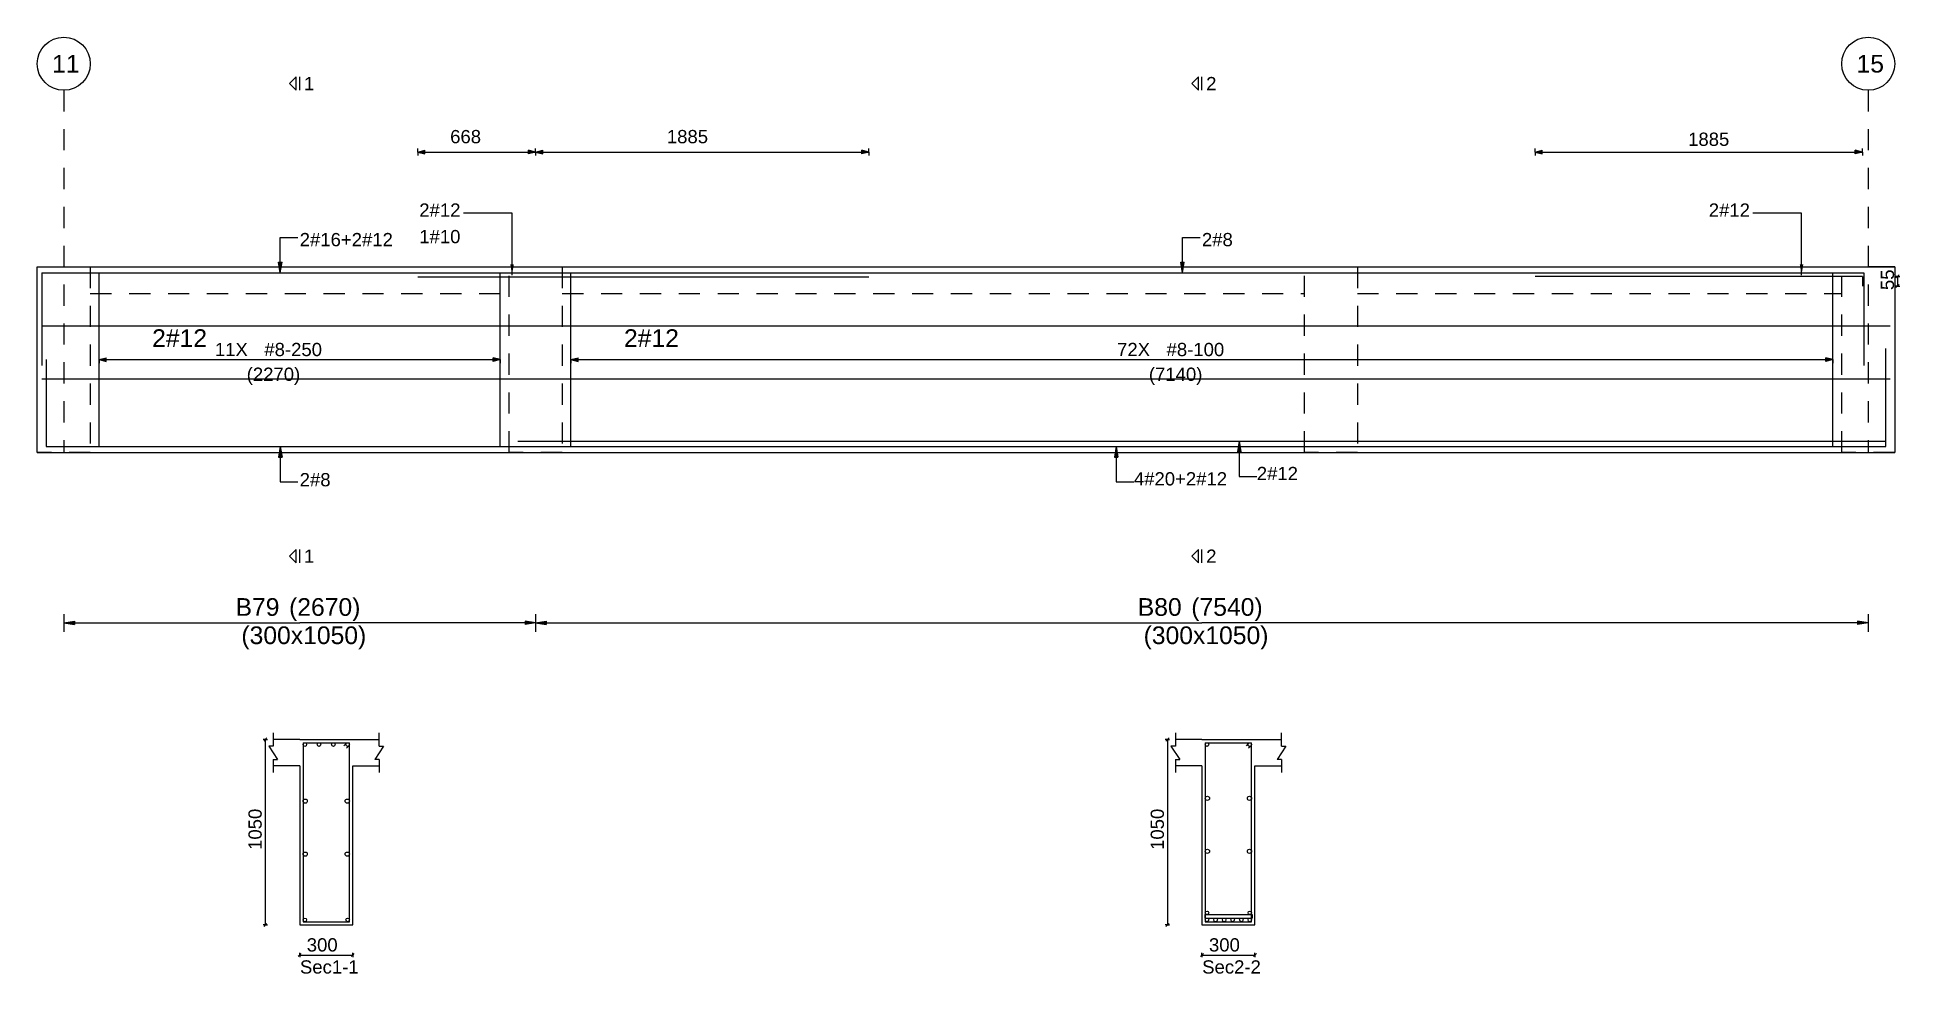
# Model space of a CAD drawing. Extents: x 0 to 98, y 3 to 248.
# Drawn here: x 40.03 to 50.57, y 77.73 to 83.03 of the extents above; entities that cross this region are included whole.
import ezdxf

# ---------------------------------------------------------------- set-up
doc = ezdxf.new("R2010")
doc.units = 0
doc.linetypes.add('ACAD_ISO02W100', pattern=[15, 12, -3])
for name, color, linetype in [('Axisline', 1, 'CONTINUOUS'), ('Axisline_Name', 2, 'CONTINUOUS'), ('Beam_bottombarlabeling', 2, 'CONTINUOUS'), ('Beam_Cross_Label', 4, 'CONTINUOUS'), ('Beam_CrossSection', 2, 'CONTINUOUS'), ('Beam_Dimensions_LS', 3, 'CONTINUOUS'), ('Beam_NameLS', 6, 'CONTINUOUS'), ('Beam_topbarsLabeling', 2, 'CONTINUOUS'), ('dim_all', 7, 'CONTINUOUS'), ('Extra_Topsteel_Labeling', 2, 'CONTINUOUS'), ('Extrabars', 7, 'CONTINUOUS'), ('Longsection', 2, 'CONTINUOUS'), ('main_botbars', 4, 'CONTINUOUS'), ('main_topbars', 4, 'CONTINUOUS'), ('SecondaryBeam', 2, 'CONTINUOUS'), ('SectionLine', 4, 'CONTINUOUS'), ('Sidefacebar', 140, 'CONTINUOUS'), ('Slabline', 253, 'CONTINUOUS'), ('Spacerbar', 7, 'CONTINUOUS'), ('span_dim', 7, 'CONTINUOUS'), ('spanline', 7, 'CONTINUOUS'), ('Stirrup_bar', 1, 'CONTINUOUS'), ('Stirrup_Dia_Spacing', 2, 'CONTINUOUS'), ('Stirrup_Length', 7, 'CONTINUOUS'), ('Stirrup_Numbers', 2, 'CONTINUOUS')]:
    doc.layers.add(name, color=color, linetype=linetype)
doc.styles.add('STRUDS_Arial', font='ARIAL.TTF', dxfattribs={"height": 0.04})

msp = doc.modelspace()

# ---------------------------------------------------------------- texts
at = {"layer": 'Axisline_Name', "style": 'STRUDS_Arial'}
for s, p in [('11', (40.114, 82.83)), ('15', (50.324, 82.83))]:
    msp.add_text(s, height=0.1, dxfattribs=at).set_placement(p)
at = {"layer": 'Beam_bottombarlabeling', "style": 'STRUDS_Arial'}
for s, p in [('2#8', (41.515, 80.488)), ('4#20+2#12', (46.235, 80.493)), ('2#12', (46.9305, 80.523))]:
    msp.add_text(s, height=0.075, dxfattribs=at).set_placement(p)
at = {"layer": 'Beam_Cross_Label', "style": 'STRUDS_Arial'}
for s, p in [('Sec1-1', (41.5165, 77.73)), ('Sec2-2', (46.6215, 77.73))]:
    msp.add_text(s, height=0.075, dxfattribs=at).set_placement(p)
at = {"layer": 'Beam_Dimensions_LS', "style": 'STRUDS_Arial'}
for p in [(41.185, 79.595), (46.29, 79.595)]:
    msp.add_text('(300x1050)', height=0.1, dxfattribs=at).set_placement(p)
at = {"layer": 'Beam_NameLS', "style": 'STRUDS_Arial'}
for s, p in [('B79', (41.152, 79.755)), ('B80', (46.257, 79.755))]:
    msp.add_text(s, height=0.1, dxfattribs=at).set_placement(p)
at = {"layer": 'Beam_topbarsLabeling', "style": 'STRUDS_Arial'}
for s, p in [('2#16+2#12', (41.515, 81.847)), ('2#8', (46.62, 81.847))]:
    msp.add_text(s, height=0.075, dxfattribs=at).set_placement(p)
at = {"layer": 'dim_all', "style": 'STRUDS_Arial'}
for s, p in [('668', (42.3663, 82.43)), ('668', (42.3663, 82.43)), ('1885', (43.5925, 82.43)), ('1885', (43.5925, 82.43)), ('1885', (49.371, 82.415)), ('300', (41.555, 77.855)), ('300', (46.66, 77.855))]:
    msp.add_text(s, height=0.075, dxfattribs=at).set_placement(p)
for s, p in [('55', (50.536, 81.5989)), ('1050', (41.3, 78.43)), ('1050', (46.405, 78.43))]:
    msp.add_text(s, height=0.075, rotation=90, dxfattribs=at).set_placement(p)
at = {"layer": 'Extra_Topsteel_Labeling', "style": 'STRUDS_Arial'}
for s, p in [('2#12', (42.1915, 82.014)), ('2#12', (49.488, 82.014)), ('1#10', (42.1915, 81.864))]:
    msp.add_text(s, height=0.075, dxfattribs=at).set_placement(p)
at = {"layer": 'SectionLine', "style": 'STRUDS_Arial'}
for s, p in [('1', (41.539, 82.73)), ('2', (46.644, 82.73)), ('1', (41.539, 80.055)), ('2', (46.644, 80.055))]:
    msp.add_text(s, height=0.075, dxfattribs=at).set_placement(p)
at = {"layer": 'Sidefacebar', "style": 'STRUDS_Arial'}
for p in [(40.68, 81.277), (43.35, 81.277)]:
    msp.add_text('2#12', height=0.1, dxfattribs=at).set_placement(p)
at = {"layer": 'span_dim', "style": 'STRUDS_Arial'}
for s, p in [(' (2670) ', (41.416, 79.755)), (' (7540) ', (46.521, 79.755))]:
    msp.add_text(s, height=0.1, dxfattribs=at).set_placement(p)
at = {"layer": 'Stirrup_Dia_Spacing', "style": 'STRUDS_Arial'}
for s, p in [('#8-250', (41.315, 81.225)), ('#8-100', (46.42, 81.225))]:
    msp.add_text(s, height=0.075, dxfattribs=at).set_placement(p)
at = {"layer": 'Stirrup_Length', "style": 'STRUDS_Arial'}
for s, p in [('(2270)', (41.215, 81.085)), ('(7140)', (46.32, 81.085))]:
    msp.add_text(s, height=0.075, dxfattribs=at).set_placement(p)
at = {"layer": 'Stirrup_Numbers', "style": 'STRUDS_Arial'}
for s, p in [('11X', (41.035, 81.225)), ('72X', (46.14, 81.225))]:
    msp.add_text(s, height=0.075, dxfattribs=at).set_placement(p)

# ---------------------------------------------------------------- linework, layer by layer
at = {"layer": 'Axisline', "linetype": 'ACAD_ISO02W100', "ltscale": 0.01}
for p, q in [((40.18, 82.73), (40.18, 80.68)), ((50.39, 82.73), (50.39, 80.68))]:
    msp.add_line(p, q, dxfattribs=at)
at = {"layer": 'Axisline'}
for centre in [(40.18, 82.88), (50.39, 82.88)]:
    msp.add_circle(centre, 0.15, dxfattribs=at)
at = {"layer": 'Beam_bottombarlabeling'}
for p, q in [((46.8305, 80.743), (46.8205, 80.683)), ((46.8305, 80.743), (46.8305, 80.543)), ((46.8305, 80.743), (46.8405, 80.683)), ((41.405, 80.713), (41.395, 80.653)), ((41.395, 80.653), (41.415, 80.653)), ((41.405, 80.713), (41.405, 80.513)), ((41.405, 80.713), (41.415, 80.653)), ((46.135, 80.713), (46.125, 80.653)), ((46.125, 80.653), (46.145, 80.653)), ((46.135, 80.713), (46.135, 80.513)), ((46.135, 80.713), (46.145, 80.653)), ((46.8205, 80.683), (46.8405, 80.683)), ((46.8305, 80.543), (46.9305, 80.543)), ((41.405, 80.513), (41.505, 80.513)), ((46.135, 80.513), (46.235, 80.513))]:
    msp.add_line(p, q, dxfattribs=at)
for points in [[(46.8305, 80.743), (46.8205, 80.683), (46.8305, 80.743), (46.8405, 80.683)], [(41.405, 80.713), (41.395, 80.653), (41.405, 80.713), (41.415, 80.653)], [(46.135, 80.713), (46.125, 80.653), (46.135, 80.713), (46.145, 80.653)]]:
    msp.add_solid(points, dxfattribs=at)
at = {"layer": 'Beam_CrossSection'}
for p, q in [((41.365, 79.0925), (41.365, 79.0175)), ((41.515, 79.055), (41.365, 79.055)), ((41.515, 79.055), (41.815, 79.055)), ((41.515, 79.055), (41.515, 79.055)), ((41.815, 79.055), (41.815, 79.055)), ((41.815, 79.055), (41.965, 79.055)), ((41.965, 79.0175), (41.965, 79.0925)), ((46.47, 79.0925), (46.47, 79.0175)), ((46.62, 79.055), (46.47, 79.055)), ((46.62, 79.055), (46.92, 79.055)), ((46.62, 79.055), (46.62, 79.055)), ((46.92, 79.055), (46.92, 79.055)), ((46.92, 79.055), (47.07, 79.055)), ((47.07, 79.0175), (47.07, 79.0925)), ((41.365, 79.0175), (41.34, 79.0175)), ((41.34, 79.0175), (41.39, 78.9425)), ((41.365, 78.9425), (41.365, 78.8675)), ((41.365, 78.9425), (41.39, 78.9425)), ((41.99, 79.0175), (41.94, 78.9425)), ((41.965, 78.9425), (41.94, 78.9425)), ((41.965, 79.0175), (41.99, 79.0175)), ((41.965, 78.9425), (41.965, 78.8675)), ((46.47, 79.0175), (46.445, 79.0175)), ((46.445, 79.0175), (46.495, 78.9425)), ((46.47, 78.9425), (46.47, 78.8675)), ((46.47, 78.9425), (46.495, 78.9425)), ((47.095, 79.0175), (47.045, 78.9425)), ((47.07, 78.9425), (47.045, 78.9425)), ((47.07, 79.0175), (47.095, 79.0175)), ((47.07, 78.9425), (47.07, 78.8675)), ((41.515, 78.905), (41.365, 78.905)), ((41.515, 78.905), (41.515, 78.005)), ((41.815, 78.005), (41.815, 78.905)), ((41.815, 78.905), (41.965, 78.905)), ((46.62, 78.905), (46.47, 78.905)), ((46.62, 78.905), (46.62, 78.005)), ((46.92, 78.005), (46.92, 78.905)), ((46.92, 78.905), (47.07, 78.905)), ((41.515, 78.005), (41.815, 78.005)), ((46.62, 78.005), (46.92, 78.005))]:
    msp.add_line(p, q, dxfattribs=at)
at = {"layer": 'Beam_topbarsLabeling'}
for p, q in [((41.405, 81.697), (41.405, 81.897)), ((41.405, 81.897), (41.505, 81.897)), ((46.51, 81.697), (46.51, 81.897)), ((46.51, 81.897), (46.61, 81.897)), ((41.405, 81.697), (41.395, 81.757)), ((41.395, 81.757), (41.415, 81.757)), ((41.405, 81.697), (41.415, 81.757)), ((41.405, 81.757), (41.41, 81.757)), ((46.51, 81.697), (46.5, 81.757)), ((46.5, 81.757), (46.52, 81.757)), ((46.51, 81.697), (46.52, 81.757)), ((46.51, 81.757), (46.515, 81.757))]:
    msp.add_line(p, q, dxfattribs=at)
for points in [[(41.405, 81.697), (41.395, 81.757), (41.405, 81.697), (41.415, 81.757)], [(46.51, 81.697), (46.5, 81.757), (46.51, 81.697), (46.52, 81.757)]]:
    msp.add_solid(points, dxfattribs=at)
at = {"layer": 'dim_all'}
for p, q in [((42.1825, 82.38), (42.1825, 82.4)), ((42.1825, 82.38), (42.1825, 82.4)), ((42.1825, 82.38), (42.1825, 82.3925)), ((42.1825, 82.38), (42.1825, 82.3925)), ((42.1825, 82.38), (42.1825, 82.3925)), ((42.1825, 82.38), (42.1825, 82.3925)), ((42.1825, 82.38), (42.2225, 82.39)), ((42.1825, 82.38), (42.2225, 82.39)), ((42.1825, 82.38), (42.1825, 82.36)), ((42.1825, 82.38), (42.2225, 82.37)), ((42.1825, 82.38), (42.1825, 82.3675)), ((42.1825, 82.38), (42.1825, 82.3675)), ((42.1825, 82.38), (44.735, 82.38)), ((42.1825, 82.38), (42.1825, 82.36)), ((42.1825, 82.38), (42.2225, 82.37)), ((42.1825, 82.38), (42.1825, 82.3675)), ((42.1825, 82.38), (42.1825, 82.3675)), ((42.1825, 82.38), (44.735, 82.38)), ((42.2225, 82.37), (42.2225, 82.39)), ((42.2225, 82.37), (42.2225, 82.39)), ((42.85, 82.38), (42.81, 82.39)), ((42.81, 82.37), (42.81, 82.39)), ((42.85, 82.38), (42.81, 82.39)), ((42.81, 82.37), (42.81, 82.39)), ((42.85, 82.38), (42.81, 82.39)), ((42.81, 82.37), (42.81, 82.39)), ((42.85, 82.38), (42.81, 82.39)), ((42.81, 82.37), (42.81, 82.39)), ((42.85, 82.38), (42.81, 82.37)), ((42.85, 82.38), (42.81, 82.37)), ((42.85, 82.38), (42.81, 82.37)), ((42.85, 82.38), (42.81, 82.37)), ((42.85, 82.38), (42.85, 82.4)), ((42.85, 82.38), (42.85, 82.4)), ((42.85, 82.38), (42.85, 82.4)), ((42.85, 82.38), (42.85, 82.4)), ((42.85, 82.38), (42.85, 82.4)), ((42.85, 82.38), (42.85, 82.4)), ((42.85, 82.38), (42.85, 82.4)), ((42.85, 82.38), (42.85, 82.4)), ((42.85, 82.38), (42.85, 82.3925)), ((42.85, 82.38), (42.85, 82.3925)), ((42.85, 82.38), (42.85, 82.3925)), ((42.85, 82.38), (42.85, 82.3925)), ((42.85, 82.38), (42.85, 82.3925)), ((42.85, 82.38), (42.85, 82.3925)), ((42.85, 82.38), (42.85, 82.3925)), ((42.85, 82.38), (42.85, 82.3925)), ((42.85, 82.38), (42.89, 82.39)), ((42.85, 82.38), (42.89, 82.39)), ((42.85, 82.38), (42.89, 82.39)), ((42.85, 82.38), (42.89, 82.39)), ((42.85, 82.38), (42.85, 82.36)), ((42.85, 82.38), (42.89, 82.37)), ((42.85, 82.38), (42.85, 82.36)), ((42.85, 82.38), (42.85, 82.3675)), ((42.85, 82.38), (42.85, 82.3675)), ((42.85, 82.38), (42.85, 82.3675)), ((42.85, 82.38), (42.85, 82.3675)), ((42.85, 82.38), (42.85, 82.38)), ((42.85, 82.38), (42.85, 82.36)), ((42.85, 82.38), (42.89, 82.37)), ((42.85, 82.38), (42.85, 82.36)), ((42.85, 82.38), (42.85, 82.36)), ((42.85, 82.38), (42.89, 82.37)), ((42.85, 82.38), (42.85, 82.36)), ((42.85, 82.38), (42.85, 82.3675)), ((42.85, 82.38), (42.85, 82.3675)), ((42.85, 82.38), (42.85, 82.3675)), ((42.85, 82.38), (42.85, 82.3675)), ((42.85, 82.38), (42.85, 82.38)), ((42.85, 82.38), (42.85, 82.36)), ((42.85, 82.38), (42.89, 82.37)), ((42.85, 82.38), (42.85, 82.36)), ((42.89, 82.37), (42.89, 82.39)), ((42.89, 82.37), (42.89, 82.39)), ((42.89, 82.37), (42.89, 82.39)), ((42.89, 82.37), (42.89, 82.39)), ((44.735, 82.38), (44.695, 82.39)), ((44.695, 82.37), (44.695, 82.39)), ((44.735, 82.38), (44.695, 82.39)), ((44.695, 82.37), (44.695, 82.39)), ((44.735, 82.38), (44.695, 82.37)), ((44.735, 82.38), (44.695, 82.37)), ((44.735, 82.38), (44.735, 82.4)), ((44.735, 82.38), (44.735, 82.4)), ((44.735, 82.38), (44.735, 82.3925)), ((44.735, 82.38), (44.735, 82.3925)), ((44.735, 82.38), (44.735, 82.3925)), ((44.735, 82.38), (44.735, 82.3925)), ((44.735, 82.38), (44.735, 82.36)), ((44.735, 82.38), (44.735, 82.3675)), ((44.735, 82.38), (44.735, 82.3675)), ((44.735, 82.38), (44.735, 82.36)), ((44.735, 82.38), (44.735, 82.3675)), ((44.735, 82.38), (44.735, 82.3675)), ((48.505, 82.38), (48.505, 82.4)), ((48.505, 82.38), (48.505, 82.3925)), ((48.505, 82.38), (48.505, 82.3925)), ((48.505, 82.38), (48.545, 82.39)), ((48.505, 82.38), (48.505, 82.36)), ((48.505, 82.38), (48.545, 82.37)), ((48.505, 82.38), (48.505, 82.3675)), ((48.505, 82.38), (48.505, 82.3675)), ((48.505, 82.38), (50.357, 82.38)), ((48.545, 82.37), (48.545, 82.39)), ((50.357, 82.38), (50.317, 82.39)), ((50.317, 82.37), (50.317, 82.39)), ((50.357, 82.38), (50.317, 82.37)), ((50.357, 82.38), (50.357, 82.4)), ((50.357, 82.38), (50.357, 82.3925)), ((50.357, 82.38), (50.357, 82.3925)), ((50.357, 82.38), (50.357, 82.36)), ((50.357, 82.38), (50.357, 82.3675)), ((50.357, 82.38), (50.357, 82.3675)), ((50.556, 81.6765), (50.5435, 81.6765)), ((50.556, 81.6765), (50.5472, 81.6677)), ((50.556, 81.6765), (50.5649, 81.6853)), ((50.556, 81.6765), (50.5685, 81.6765)), ((50.556, 81.6765), (50.556, 81.6213)), ((50.556, 81.6213), (50.5435, 81.6213)), ((50.556, 81.6213), (50.5472, 81.6125)), ((50.556, 81.6213), (50.5649, 81.6301)), ((50.556, 81.6213), (50.5685, 81.6213)), ((41.32, 79.055), (41.3075, 79.055)), ((41.32, 79.055), (41.3112, 79.0462)), ((41.32, 79.055), (41.3289, 79.0638)), ((41.32, 79.055), (41.3325, 79.055)), ((41.32, 79.055), (41.32, 78.005)), ((46.425, 79.055), (46.4125, 79.055)), ((46.425, 79.055), (46.4162, 79.0462)), ((46.425, 79.055), (46.4339, 79.0638)), ((46.425, 79.055), (46.4375, 79.055)), ((46.425, 79.055), (46.425, 78.005)), ((41.32, 78.005), (41.3075, 78.005)), ((41.32, 78.005), (41.3112, 77.9962)), ((41.32, 78.005), (41.3289, 78.0138)), ((41.32, 78.005), (41.3325, 78.005)), ((46.425, 78.005), (46.4125, 78.005)), ((46.425, 78.005), (46.4162, 77.9962)), ((46.425, 78.005), (46.4339, 78.0138)), ((46.425, 78.005), (46.4375, 78.005)), ((41.515, 77.835), (41.5062, 77.8262)), ((41.515, 77.835), (41.515, 77.8475)), ((41.515, 77.835), (41.5239, 77.8438)), ((41.515, 77.835), (41.515, 77.8225)), ((41.515, 77.835), (41.815, 77.835)), ((41.815, 77.835), (41.8062, 77.8262)), ((41.815, 77.835), (41.815, 77.8475)), ((41.815, 77.835), (41.8239, 77.8438)), ((41.815, 77.835), (41.815, 77.8225)), ((46.62, 77.835), (46.6112, 77.8262)), ((46.62, 77.835), (46.62, 77.8475)), ((46.62, 77.835), (46.6289, 77.8438)), ((46.62, 77.835), (46.62, 77.8225)), ((46.62, 77.835), (46.92, 77.835)), ((46.92, 77.835), (46.9112, 77.8262)), ((46.92, 77.835), (46.92, 77.8475)), ((46.92, 77.835), (46.9289, 77.8438)), ((46.92, 77.835), (46.92, 77.8225))]:
    msp.add_line(p, q, dxfattribs=at)
for points in [[(42.1825, 82.38), (42.2225, 82.39), (42.1825, 82.38), (42.2225, 82.37)], [(42.1825, 82.38), (42.2225, 82.39), (42.1825, 82.38), (42.2225, 82.37)], [(42.85, 82.38), (42.81, 82.39), (42.85, 82.38), (42.81, 82.37)], [(42.85, 82.38), (42.81, 82.39), (42.85, 82.38), (42.81, 82.37)], [(42.85, 82.38), (42.81, 82.39), (42.85, 82.38), (42.81, 82.37)], [(42.85, 82.38), (42.81, 82.39), (42.85, 82.38), (42.81, 82.37)], [(42.85, 82.38), (42.89, 82.39), (42.85, 82.38), (42.89, 82.37)], [(42.85, 82.38), (42.89, 82.39), (42.85, 82.38), (42.89, 82.37)], [(42.85, 82.38), (42.89, 82.39), (42.85, 82.38), (42.89, 82.37)], [(42.85, 82.38), (42.89, 82.39), (42.85, 82.38), (42.89, 82.37)], [(44.735, 82.38), (44.695, 82.39), (44.735, 82.38), (44.695, 82.37)], [(44.735, 82.38), (44.695, 82.39), (44.735, 82.38), (44.695, 82.37)], [(48.505, 82.38), (48.545, 82.39), (48.505, 82.38), (48.545, 82.37)], [(50.357, 82.38), (50.317, 82.39), (50.357, 82.38), (50.317, 82.37)]]:
    msp.add_solid(points, dxfattribs=at)
at = {"layer": 'Extra_Topsteel_Labeling'}
for p, q in [((42.7165, 82.034), (42.4415, 82.034)), ((42.7165, 81.684), (42.7165, 82.034)), ((50.013, 82.034), (49.738, 82.034)), ((50.013, 81.684), (50.013, 82.034))]:
    msp.add_line(p, q, dxfattribs=at)
for points in [[(42.7165, 81.684), (42.7065, 81.744), (42.7165, 81.684), (42.7265, 81.744)], [(50.013, 81.684), (50.003, 81.744), (50.013, 81.684), (50.023, 81.744)]]:
    msp.add_solid(points, dxfattribs=at)
at = {"layer": 'Extrabars'}
for p, q in [((50.357, 81.6765), (48.505, 81.6765)), ((50.357, 81.6765), (50.357, 81.6213)), ((44.735, 81.6725), (42.1825, 81.6725)), ((44.735, 81.6725), (42.1825, 81.6725))]:
    msp.add_line(p, q, dxfattribs=at)
at = {"layer": 'Longsection'}
for p, q in [((40.03, 80.68), (40.03, 81.73)), ((40.03, 81.73), (40.33, 81.73)), ((40.03, 81.73), (40.03, 81.73)), ((40.18, 81.73), (40.18, 81.73)), ((40.18, 81.73), (40.18, 81.73)), ((40.18, 81.73), (43, 81.73)), ((42.85, 81.73), (47.5, 81.73)), ((47.35, 81.73), (50.54, 81.73)), ((50.54, 81.73), (50.39, 81.73)), ((50.54, 81.73), (50.54, 80.68)), ((40.03, 80.68), (43, 80.68)), ((42.7, 80.68), (47.5, 80.68)), ((47.2, 80.68), (50.54, 80.68))]:
    msp.add_line(p, q, dxfattribs=at)
at = {"layer": 'main_botbars'}
for p, q in [((40.055, 81.697), (40.055, 81.172)), ((40.055, 81.697), (42.975, 81.697)), ((42.875, 81.697), (50.365, 81.697)), ((50.365, 81.697), (50.365, 81.172)), ((50.49, 80.743), (50.49, 81.268)), ((40.08, 81.205), (40.08, 80.713)), ((50.49, 80.713), (50.49, 81.238)), ((42.75, 80.743), (50.49, 80.743)), ((40.08, 80.713), (42.95, 80.713)), ((42.75, 80.713), (50.49, 80.713)), ((42.95, 80.713), (42.95, 80.713))]:
    msp.add_line(p, q, dxfattribs=at)
for centre in [(41.5438, 78.0338), (41.7863, 78.0338), (46.6488, 78.0738), (46.6488, 78.0338), (46.6973, 78.0338), (46.7458, 78.0338), (46.7943, 78.0338), (46.8428, 78.0338), (46.8912, 78.0338), (46.8913, 78.0738)]:
    msp.add_circle(centre, 0.01, dxfattribs=at)
at = {"layer": 'main_topbars'}
for centre in [(41.5438, 79.0262), (41.6246, 79.0262), (41.7054, 79.0262), (41.7863, 79.0262), (46.6488, 79.0262), (46.8913, 79.0262)]:
    msp.add_circle(centre, 0.01, dxfattribs=at)
at = {"layer": 'SecondaryBeam', "linetype": 'ACAD_ISO02W100', "ltscale": 0.01}
for p, q in [((40.03, 81.73), (40.33, 81.73)), ((40.03, 80.68), (40.03, 81.73)), ((40.33, 81.73), (40.33, 80.68)), ((42.7, 81.73), (43, 81.73)), ((42.7, 80.68), (42.7, 81.73)), ((43, 81.73), (43, 80.68)), ((47.2, 81.73), (47.5, 81.73)), ((47.2, 80.68), (47.2, 81.73)), ((47.5, 81.73), (47.5, 80.68)), ((50.24, 81.73), (50.54, 81.73)), ((50.24, 80.68), (50.24, 81.73)), ((50.54, 81.73), (50.54, 80.68)), ((40.33, 80.68), (40.03, 80.68)), ((43, 80.68), (42.7, 80.68)), ((47.5, 80.68), (47.2, 80.68)), ((50.54, 80.68), (50.24, 80.68))]:
    msp.add_line(p, q, dxfattribs=at)
at = {"layer": 'SectionLine'}
for p, q in [((41.495, 82.805), (41.4575, 82.7675)), ((41.495, 82.73), (41.4575, 82.7675)), ((41.495, 82.73), (41.495, 82.805)), ((41.515, 82.73), (41.515, 82.805)), ((46.6, 82.805), (46.5625, 82.7675)), ((46.6, 82.73), (46.5625, 82.7675)), ((46.6, 82.73), (46.6, 82.805)), ((46.62, 82.73), (46.62, 82.805)), ((41.495, 80.13), (41.4575, 80.0925)), ((41.495, 80.055), (41.495, 80.13)), ((41.515, 80.055), (41.515, 80.13)), ((46.6, 80.13), (46.5625, 80.0925)), ((46.6, 80.055), (46.6, 80.13)), ((46.62, 80.055), (46.62, 80.13)), ((41.495, 80.055), (41.4575, 80.0925)), ((46.6, 80.055), (46.5625, 80.0925))]:
    msp.add_line(p, q, dxfattribs=at)
at = {"layer": 'Sidefacebar'}
for p, q in [((40.055, 81.397), (42.975, 81.397)), ((42.725, 81.397), (50.515, 81.397)), ((40.055, 81.097), (42.975, 81.097)), ((42.725, 81.097), (50.515, 81.097))]:
    msp.add_line(p, q, dxfattribs=at)
for centre in [(46.651, 78.722), (46.889, 78.722), (41.546, 78.706), (41.784, 78.706), (41.546, 78.406), (41.784, 78.406), (46.651, 78.422), (46.889, 78.422)]:
    msp.add_circle(centre, 0.012, dxfattribs=at)
at = {"layer": 'Slabline', "linetype": 'ACAD_ISO02W100', "ltscale": 0.01}
for p, q in [((40.33, 81.58), (42.7, 81.58)), ((43, 81.58), (47.2, 81.58)), ((47.5, 81.58), (50.24, 81.58))]:
    msp.add_line(p, q, dxfattribs=at)
at = {"layer": 'Spacerbar'}
for p, q in [((46.6358, 78.0638), (46.9043, 78.0638)), ((46.6358, 78.0638), (46.6358, 78.0438)), ((46.6358, 78.0438), (46.9043, 78.0438)), ((46.9043, 78.0638), (46.9043, 78.0438))]:
    msp.add_line(p, q, dxfattribs=at)
at = {"layer": 'spanline'}
for p, q in [((40.18, 79.765), (40.18, 79.665)), ((40.18, 79.715), (40.24, 79.725)), ((40.18, 79.715), (41.515, 79.715)), ((40.18, 79.715), (40.24, 79.705)), ((40.24, 79.725), (40.24, 79.705)), ((42.85, 79.715), (41.515, 79.715)), ((42.85, 79.715), (42.79, 79.725)), ((42.79, 79.725), (42.79, 79.705)), ((42.85, 79.715), (42.79, 79.705)), ((42.85, 79.765), (42.85, 79.665)), ((42.85, 79.765), (42.85, 79.665)), ((42.85, 79.715), (42.91, 79.725)), ((42.85, 79.715), (46.62, 79.715)), ((42.85, 79.715), (42.91, 79.705)), ((42.91, 79.725), (42.91, 79.705)), ((50.39, 79.715), (46.62, 79.715)), ((50.39, 79.715), (50.33, 79.725)), ((50.33, 79.725), (50.33, 79.705)), ((50.39, 79.715), (50.33, 79.705)), ((50.39, 79.765), (50.39, 79.665))]:
    msp.add_line(p, q, dxfattribs=at)
for points in [[(40.18, 79.715), (40.24, 79.725), (40.18, 79.715), (40.24, 79.705)], [(42.85, 79.715), (42.79, 79.725), (42.85, 79.715), (42.79, 79.705)], [(42.85, 79.715), (42.91, 79.725), (42.85, 79.715), (42.91, 79.705)], [(50.39, 79.715), (50.33, 79.725), (50.39, 79.715), (50.33, 79.705)]]:
    msp.add_solid(points, dxfattribs=at)
at = {"layer": 'Stirrup_bar'}
for p, q in [((40.38, 80.713), (40.38, 81.697)), ((42.65, 80.713), (42.65, 81.697)), ((43.05, 80.713), (43.05, 81.697)), ((50.19, 80.713), (50.19, 81.697)), ((41.5338, 79.0362), (41.5338, 78.0238)), ((41.5338, 79.0362), (41.7963, 79.0362)), ((41.7792, 79.0333), (41.765, 79.0192)), ((41.7933, 79.0192), (41.7792, 79.005)), ((41.7963, 78.0238), (41.7963, 79.0362)), ((46.6388, 79.0362), (46.6388, 78.0238)), ((46.6388, 79.0362), (46.9013, 79.0362)), ((46.8842, 79.0333), (46.8701, 79.0192)), ((46.8983, 79.0192), (46.8842, 79.005)), ((46.9013, 78.0238), (46.9013, 79.0362)), ((41.5338, 78.0238), (41.7963, 78.0238)), ((46.6388, 78.0238), (46.9013, 78.0238))]:
    msp.add_line(p, q, dxfattribs=at)
at = {"layer": 'Stirrup_Length'}
for p, q in [((40.38, 81.205), (40.38, 81.225)), ((40.38, 81.205), (40.42, 81.215)), ((40.38, 81.205), (42.65, 81.205)), ((40.38, 81.205), (40.38, 81.185)), ((40.38, 81.205), (40.42, 81.195)), ((40.42, 81.195), (40.42, 81.215)), ((42.65, 81.205), (42.61, 81.215)), ((42.61, 81.195), (42.61, 81.215)), ((42.65, 81.205), (42.61, 81.195)), ((42.65, 81.205), (42.65, 81.225)), ((42.65, 81.205), (42.65, 81.185)), ((43.05, 81.205), (43.05, 81.225)), ((43.05, 81.205), (43.09, 81.215)), ((43.05, 81.205), (50.19, 81.205)), ((43.05, 81.205), (43.05, 81.185)), ((43.05, 81.205), (43.09, 81.195)), ((43.09, 81.195), (43.09, 81.215)), ((50.19, 81.205), (50.15, 81.215)), ((50.15, 81.195), (50.15, 81.215)), ((50.19, 81.205), (50.15, 81.195)), ((50.19, 81.205), (50.19, 81.225)), ((50.19, 81.205), (50.19, 81.185))]:
    msp.add_line(p, q, dxfattribs=at)
for points in [[(40.38, 81.205), (40.42, 81.215), (40.38, 81.205), (40.42, 81.195)], [(42.65, 81.205), (42.61, 81.215), (42.65, 81.205), (42.61, 81.195)], [(43.05, 81.205), (43.09, 81.215), (43.05, 81.205), (43.09, 81.195)], [(50.19, 81.205), (50.15, 81.215), (50.19, 81.205), (50.15, 81.195)]]:
    msp.add_solid(points, dxfattribs=at)

msp.set_redraw_order([(e.dxf.handle, doc.entitydb.next_handle()) for e in msp.query("TEXT MTEXT ATTDEF DIMENSION ARC_DIMENSION")])  # texts and dimensions are drawn at this point

doc.saveas('drawing.dxf')
